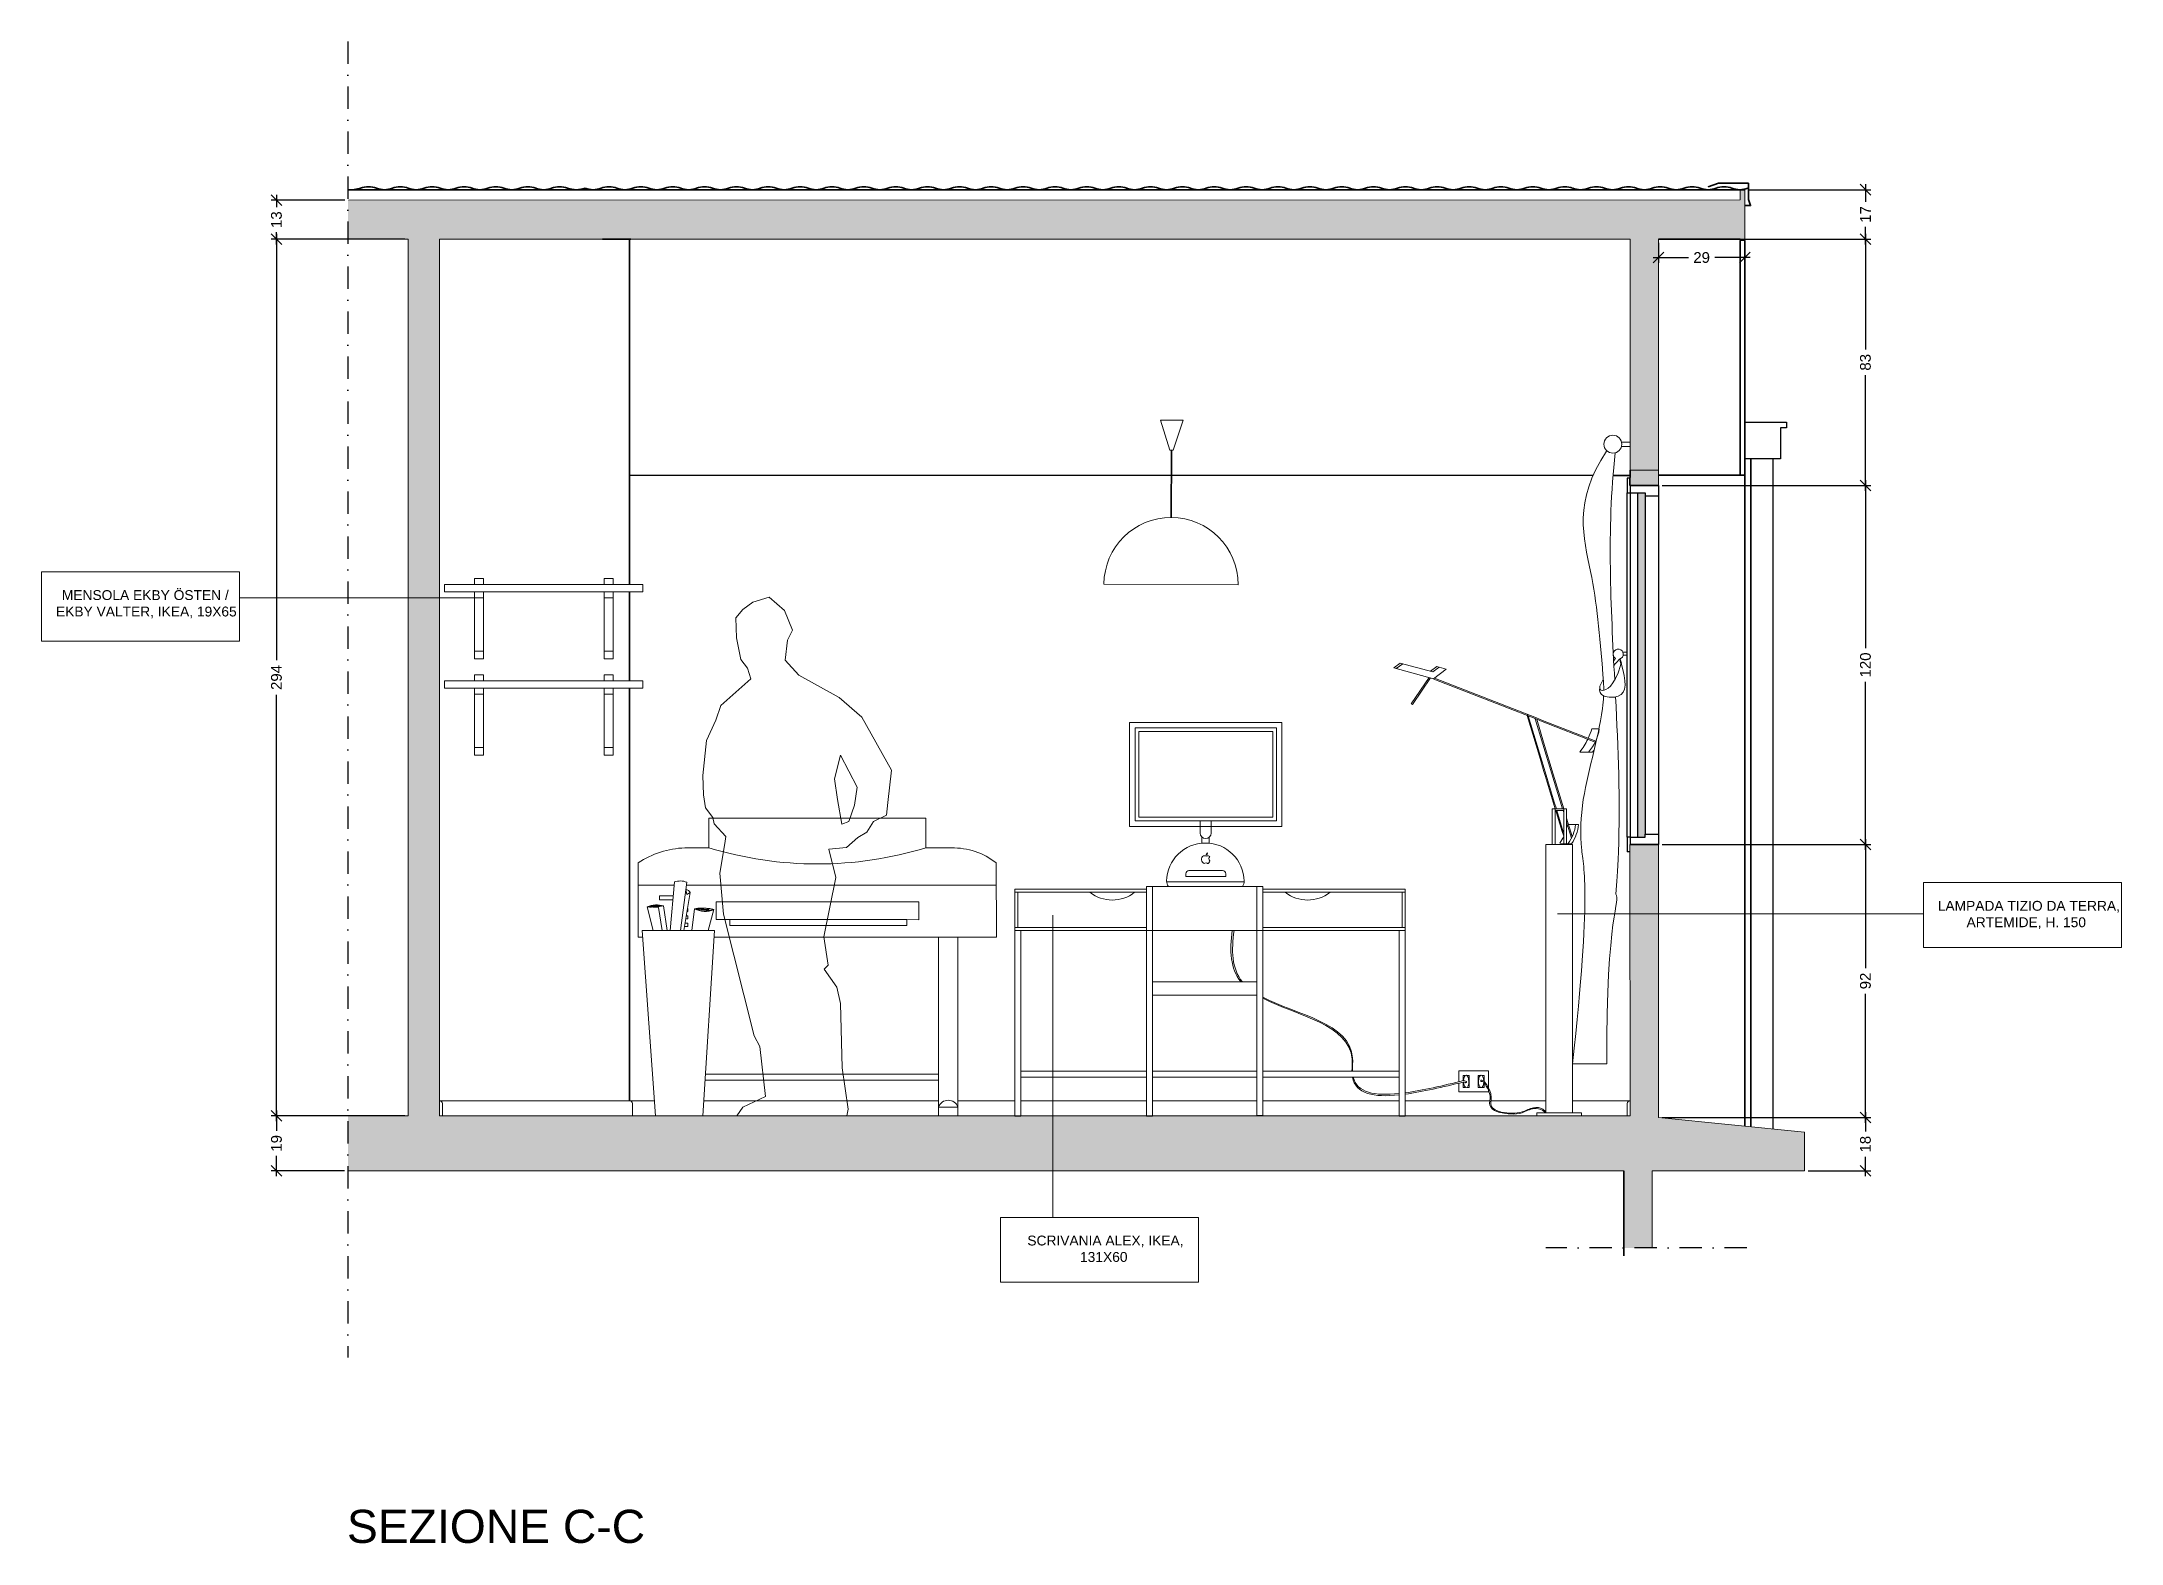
# Model space of a CAD drawing. Header units: inches. Extents: x 510 to 1880, y -819 to 1123.
# Drawn here: x 1182 to 1880, y -819 to -315 of the extents above; entities that cross this region are included whole.
import ezdxf

# ---------------------------------------------------------------- set-up
doc = ezdxf.new("R2010")
doc.units = ezdxf.units.IN
doc.header["$MEASUREMENT"] = 0
doc.linetypes.add('DASHDOT', pattern=[1, 0.5, -0.25, 0, -0.25])
for name, color, linetype, lineweight in [('A-ANNO-DIMS', 3, 'Continuous', 18), ('A-ANNO-SYMB', 3, 'Continuous', 18), ('A-DETL-MBND', 3, 'Continuous', 18), ('A-ELEV-MBE1', 7, 'Continuous', 35), ('A-ELEV-MBE2', 4, 'Continuous', 25), ('A-FURN', 8, 'Continuous', 18), ('A-SECT-MCUT', 7, 'Continuous', 35), ('PERSONE', 7, 'Continuous', 13)]:
    doc.layers.add(name, color=color, linetype=linetype, lineweight=lineweight)
doc.layers.add('MURATURA', color=170, linetype='Continuous')
doc.layers.add('TRATTEGGIO', color=32, linetype='Continuous')
doc.styles.add('ARIAL', font='Arial.ttf')
doc.styles.get("Standard").update_dxf_attribs({"font": 'Arial.ttf'})
doc.dimstyles.new('TICK_36', dxfattribs={"dimtxt": 3.6, "dimasz": 3.6, "dimexe": 1.8, "dimexo": 1.2, "dimgap": 1.8, "dimtad": 0, "dimdec": 0, "dimzin": 0, "dimdsep": 46, "dimtxsty": 'ARIAL', "dimblk": 'OBLIQUE', "dimcen": 1.8, "dimdle": 1.8, "dimclrd": 256, "dimclrt": 256, "dimadec": 0, "dimazin": 0, "dimtfac": 1, "dimtdec": 0, "dimtmove": 1, "dimatfit": 3, "dimldrblk": 'OPEN90', "dimfxl": 1, "dimtfill": 1, "dimtolj": 1, "dimtzin": 0, "dimarcsym": 0})

msp = doc.modelspace()

# ---------------------------------------------------------------- texts
at = {"layer": 'A-ANNO-SYMB', "color": 3, "char_height": 3.3105, "attachment_point": 1}
for s, insert in [('\\pi3.56062;{\\C256;MENSOLA EKBY ÖSTEN / \\P\\pi1.59602;EKBY VALTER, IKEA, 19X65 }', (1185.51, -499.52)), ('\\pi1.57344;{\\C256;LAMPADA TIZIO DA TERRA, \\P\\pi11.23838;ARTEMIDE, H. 150}', (1817.17, -603.82)), ('\\pi5.75104;{\\C256;SCRIVANIA ALEX, IKEA, \\P\\pi23.43245;131X60}', (1507.4, -716.17))]:
    msp.add_mtext_dynamic_manual_height_columns(s, width=62.0849, gutter_width=1, heights=[0], dxfattribs=dict(at, insert=insert))
at = {"layer": 'A-ELEV-MBE1', "insert": (1284.76, -808.2), "char_height": 11.1187, "attachment_point": 1, "style": 'ARIAL'}
msp.add_mtext_dynamic_manual_height_columns('SEZIONE C-C', width=404.3209, gutter_width=9, heights=[0], dxfattribs=at)

# ---------------------------------------------------------------- blocks, each defined once
blk = doc.blocks.new('_Oblique')
at = {"color": 0, "linetype": 'ByBlock', "lineweight": -2}
blk.add_line((-0.5, -0.5), (0.5, 0.5), dxfattribs=at)
blk = doc.blocks.new('*D40')
at = {"layer": 'A-ANNO-DIMS', "color": 0, "lineweight": -2, "transparency": 16777216}
for p, q in [((1304.16, -675.94), (1259.31, -675.94)), ((1283.91, -694.46), (1259.31, -694.46))]:
    blk.add_line(p, q, dxfattribs=at)
at = {"layer": 'A-ANNO-DIMS', "lineweight": -2, "transparency": 16777216}
for p, q in [((1261.11, -674.14), (1261.11, -680.99)), ((1261.11, -696.26), (1261.11, -689.41))]:
    blk.add_line(p, q, dxfattribs=at)
at = {"layer": 'Defpoints', "color": 0, "transparency": 16777216}
for p in [(1261.11, -675.94), (1305.36, -675.94), (1285.11, -694.46)]:
    blk.add_point(p, dxfattribs=at)
at = {"layer": 'A-ANNO-DIMS', "lineweight": -2, "transparency": 16777216, "xscale": 3.6, "yscale": 3.6, "zscale": 3.6}
for p, rotation in [((1261.11, -675.94), 90), ((1261.11, -694.46), 270)]:
    blk.add_blockref('_Oblique', p, dxfattribs=dict(at, rotation=rotation))
at = {"layer": 'A-ANNO-DIMS', "transparency": 16777216, "insert": (1261.11, -685.2), "char_height": 3.6, "attachment_point": 5, "rotation": 90, "style": 'ARIAL', "bg_fill": 3, "box_fill_scale": 1.25, "bg_fill_color": 256, "bg_fill_true_color": 13158600, "bg_fill_transparency": 0}
blk.add_mtext('\\A1;19', dxfattribs=at)
blk = doc.blocks.new('_Open90')
at = {"color": 0, "linetype": 'ByBlock', "lineweight": -2}
for p, q in [((0, 0), (-1, 0)), ((-0.5, 0.5), (0, 0)), ((0, 0), (-0.5, -0.5))]:
    blk.add_line(p, q, dxfattribs=at)
blk = doc.blocks.new('*D41')
at = {"layer": 'A-ANNO-DIMS', "color": 0, "lineweight": -2, "transparency": 16777216}
for p, q in [((1304.16, -381.71), (1259.31, -381.71)), ((1304.16, -675.94), (1259.31, -675.94))]:
    blk.add_line(p, q, dxfattribs=at)
at = {"layer": 'A-ANNO-DIMS', "lineweight": -2, "transparency": 16777216}
for p, q in [((1261.11, -379.91), (1261.11, -523)), ((1261.11, -677.74), (1261.11, -534.65))]:
    blk.add_line(p, q, dxfattribs=at)
at = {"layer": 'Defpoints', "color": 0, "transparency": 16777216}
for p in [(1305.36, -381.71), (1261.11, -675.94), (1305.36, -675.94)]:
    blk.add_point(p, dxfattribs=at)
at = {"layer": 'A-ANNO-DIMS', "lineweight": -2, "transparency": 16777216, "xscale": 3.6, "yscale": 3.6, "zscale": 3.6}
for p, rotation in [((1261.11, -381.71), 90), ((1261.11, -675.94), 270)]:
    blk.add_blockref('_Oblique', p, dxfattribs=dict(at, rotation=rotation))
at = {"layer": 'A-ANNO-DIMS', "transparency": 16777216, "insert": (1261.11, -528.83), "char_height": 3.6, "attachment_point": 5, "rotation": 90, "style": 'ARIAL', "bg_fill": 3, "box_fill_scale": 1.25, "bg_fill_color": 256, "bg_fill_true_color": 13158600, "bg_fill_transparency": 0}
blk.add_mtext('\\A1;294', dxfattribs=at)
blk = doc.blocks.new('*D42')
at = {"layer": 'A-ANNO-DIMS', "color": 0, "lineweight": -2, "transparency": 16777216}
for p, q in [((1284.05, -368.63), (1259.31, -368.63)), ((1304.16, -381.71), (1259.31, -381.71))]:
    blk.add_line(p, q, dxfattribs=at)
at = {"layer": 'A-ANNO-DIMS', "lineweight": -2, "transparency": 16777216}
for p, q in [((1261.11, -366.83), (1261.11, -370.96)), ((1261.11, -383.51), (1261.11, -379.38))]:
    blk.add_line(p, q, dxfattribs=at)
at = {"layer": 'Defpoints', "color": 0, "transparency": 16777216}
for p in [(1285.25, -368.63), (1305.36, -381.71)]:
    blk.add_point(p, dxfattribs=at)
at = {"layer": 'A-ANNO-DIMS', "lineweight": -2, "transparency": 16777216, "xscale": 3.6, "yscale": 3.6, "zscale": 3.6}
for p, rotation in [((1261.11, -368.63), 90), ((1261.11, -381.71), 270)]:
    blk.add_blockref('_Oblique', p, dxfattribs=dict(at, rotation=rotation))
at = {"layer": 'A-ANNO-DIMS', "transparency": 16777216, "insert": (1261.11, -375.17), "char_height": 3.6, "attachment_point": 5, "rotation": 90, "style": 'ARIAL', "bg_fill": 3, "box_fill_scale": 1.25, "bg_fill_color": 256, "bg_fill_true_color": 13158600, "bg_fill_transparency": 0}
blk.add_mtext('\\A1;13', dxfattribs=at)
at = {"layer": 'Defpoints', "color": 0, "transparency": 16777216}
blk.add_point((1261.11, -368.63), dxfattribs=at)
blk = doc.blocks.new('*D43')
at = {"layer": 'A-ANNO-DIMS', "color": 0, "lineweight": -2, "transparency": 16777216}
for p, q in [((1726.22, -676.54), (1796.28, -676.54)), ((1775.26, -694.44), (1796.28, -694.44))]:
    blk.add_line(p, q, dxfattribs=at)
at = {"layer": 'A-ANNO-DIMS', "lineweight": -2, "transparency": 16777216}
for p, q in [((1794.48, -674.74), (1794.48, -681.28)), ((1794.48, -696.24), (1794.48, -689.7))]:
    blk.add_line(p, q, dxfattribs=at)
at = {"layer": 'Defpoints', "color": 0, "transparency": 16777216}
for p in [(1725.02, -676.54), (1794.48, -676.54), (1774.06, -694.44)]:
    blk.add_point(p, dxfattribs=at)
at = {"layer": 'A-ANNO-DIMS', "lineweight": -2, "transparency": 16777216, "xscale": 3.6, "yscale": 3.6, "zscale": 3.6}
for p, rotation in [((1794.48, -676.54), 90), ((1794.48, -694.44), 270)]:
    blk.add_blockref('_Oblique', p, dxfattribs=dict(at, rotation=rotation))
at = {"layer": 'A-ANNO-DIMS', "transparency": 16777216, "insert": (1794.48, -685.49), "char_height": 3.6, "attachment_point": 5, "rotation": 90, "style": 'ARIAL', "bg_fill": 3, "box_fill_scale": 1.25, "bg_fill_color": 256, "bg_fill_true_color": 13158600, "bg_fill_transparency": 0}
blk.add_mtext('\\A1;18', dxfattribs=at)
blk = doc.blocks.new('*D44')
at = {"layer": 'A-ANNO-DIMS', "color": 0, "lineweight": -2, "transparency": 16777216}
for p, q in [((1726.22, -584.88), (1796.28, -584.88)), ((1726.22, -676.54), (1796.28, -676.54))]:
    blk.add_line(p, q, dxfattribs=at)
at = {"layer": 'A-ANNO-DIMS', "lineweight": -2, "transparency": 16777216}
for p, q in [((1794.48, -583.08), (1794.48, -626.38)), ((1794.48, -678.34), (1794.48, -635.04))]:
    blk.add_line(p, q, dxfattribs=at)
at = {"layer": 'Defpoints', "color": 0, "transparency": 16777216}
for p in [(1725.02, -584.88), (1794.48, -584.88), (1725.02, -676.54)]:
    blk.add_point(p, dxfattribs=at)
at = {"layer": 'A-ANNO-DIMS', "lineweight": -2, "transparency": 16777216, "xscale": 3.6, "yscale": 3.6, "zscale": 3.6}
for p, rotation in [((1794.48, -584.88), 90), ((1794.48, -676.54), 270)]:
    blk.add_blockref('_Oblique', p, dxfattribs=dict(at, rotation=rotation))
at = {"layer": 'A-ANNO-DIMS', "transparency": 16777216, "insert": (1794.48, -630.71), "char_height": 3.6, "attachment_point": 5, "rotation": 90, "style": 'ARIAL', "bg_fill": 3, "box_fill_scale": 1.25, "bg_fill_color": 256, "bg_fill_true_color": 13158600, "bg_fill_transparency": 0}
blk.add_mtext('\\A1;92', dxfattribs=at)
blk = doc.blocks.new('*D45')
at = {"layer": 'A-ANNO-DIMS', "color": 0, "lineweight": -2, "transparency": 16777216}
for p, q in [((1726.22, -464.39), (1796.28, -464.39)), ((1726.22, -584.88), (1796.28, -584.88))]:
    blk.add_line(p, q, dxfattribs=at)
at = {"layer": 'A-ANNO-DIMS', "lineweight": -2, "transparency": 16777216}
for p, q in [((1794.48, -462.59), (1794.48, -519.03)), ((1794.48, -586.68), (1794.48, -530.24))]:
    blk.add_line(p, q, dxfattribs=at)
at = {"layer": 'Defpoints', "color": 0, "transparency": 16777216}
for p in [(1725.02, -464.39), (1725.02, -584.88), (1794.48, -584.88)]:
    blk.add_point(p, dxfattribs=at)
at = {"layer": 'A-ANNO-DIMS', "lineweight": -2, "transparency": 16777216, "xscale": 3.6, "yscale": 3.6, "zscale": 3.6}
for p, rotation in [((1794.48, -464.39), 90), ((1794.48, -584.88), 270)]:
    blk.add_blockref('_Oblique', p, dxfattribs=dict(at, rotation=rotation))
at = {"layer": 'A-ANNO-DIMS', "transparency": 16777216, "insert": (1794.48, -524.64), "char_height": 3.6, "attachment_point": 5, "rotation": 90, "style": 'ARIAL', "bg_fill": 3, "box_fill_scale": 1.25, "bg_fill_color": 256, "bg_fill_true_color": 13158600, "bg_fill_transparency": 0}
blk.add_mtext('\\A1;120', dxfattribs=at)
blk = doc.blocks.new('*D46')
at = {"layer": 'A-ANNO-DIMS', "color": 0, "lineweight": -2, "transparency": 16777216}
for p, q in [((1726.22, -381.71), (1796.28, -381.71)), ((1726.22, -464.39), (1796.28, -464.39))]:
    blk.add_line(p, q, dxfattribs=at)
at = {"layer": 'A-ANNO-DIMS', "lineweight": -2, "transparency": 16777216}
for p, q in [((1794.48, -379.91), (1794.48, -418.7)), ((1794.48, -466.19), (1794.48, -427.41))]:
    blk.add_line(p, q, dxfattribs=at)
at = {"layer": 'Defpoints', "color": 0, "transparency": 16777216}
for p in [(1725.02, -381.71), (1794.48, -381.71), (1725.02, -464.39)]:
    blk.add_point(p, dxfattribs=at)
at = {"layer": 'A-ANNO-DIMS', "lineweight": -2, "transparency": 16777216, "xscale": 3.6, "yscale": 3.6, "zscale": 3.6}
for p, rotation in [((1794.48, -381.71), 90), ((1794.48, -464.39), 270)]:
    blk.add_blockref('_Oblique', p, dxfattribs=dict(at, rotation=rotation))
at = {"layer": 'A-ANNO-DIMS', "transparency": 16777216, "insert": (1794.48, -423.05), "char_height": 3.6, "attachment_point": 5, "rotation": 90, "style": 'ARIAL', "bg_fill": 3, "box_fill_scale": 1.25, "bg_fill_color": 256, "bg_fill_true_color": 13158600, "bg_fill_transparency": 0}
blk.add_mtext('\\A1;83', dxfattribs=at)
blk = doc.blocks.new('*D47')
at = {"layer": 'A-ANNO-DIMS', "color": 0, "lineweight": -2, "transparency": 16777216}
for p, q in [((1755.14, -365.1), (1796.28, -365.1)), ((1755.14, -381.71), (1796.28, -381.71))]:
    blk.add_line(p, q, dxfattribs=at)
at = {"layer": 'A-ANNO-DIMS', "lineweight": -2, "transparency": 16777216}
for p, q in [((1794.48, -363.3), (1794.48, -369.2)), ((1794.48, -383.51), (1794.48, -377.61))]:
    blk.add_line(p, q, dxfattribs=at)
at = {"layer": 'Defpoints', "color": 0, "transparency": 16777216}
for p in [(1753.94, -365.1), (1794.48, -365.1), (1753.94, -381.71)]:
    blk.add_point(p, dxfattribs=at)
at = {"layer": 'A-ANNO-DIMS', "lineweight": -2, "transparency": 16777216, "xscale": 3.6, "yscale": 3.6, "zscale": 3.6}
for p, rotation in [((1794.48, -365.1), 90), ((1794.48, -381.71), 270)]:
    blk.add_blockref('_Oblique', p, dxfattribs=dict(at, rotation=rotation))
at = {"layer": 'A-ANNO-DIMS', "transparency": 16777216, "insert": (1794.48, -373.41), "char_height": 3.6, "attachment_point": 5, "rotation": 90, "style": 'ARIAL', "bg_fill": 3, "box_fill_scale": 1.25, "bg_fill_color": 256, "bg_fill_true_color": 13158600, "bg_fill_transparency": 0}
blk.add_mtext('\\A1;17', dxfattribs=at)
blk = doc.blocks.new('*D48')
at = {"layer": 'A-ANNO-DIMS', "color": 0, "lineweight": -2, "transparency": 16777216}
for p, q in [((1725.02, -382.91), (1725.02, -389.69)), ((1753.94, -383.41), (1753.94, -389.69))]:
    blk.add_line(p, q, dxfattribs=at)
at = {"layer": 'A-ANNO-DIMS', "lineweight": -2, "transparency": 16777216}
for p, q in [((1723.22, -387.89), (1735.05, -387.89)), ((1755.74, -387.89), (1743.91, -387.89))]:
    blk.add_line(p, q, dxfattribs=at)
at = {"layer": 'Defpoints', "color": 0, "transparency": 16777216}
for p in [(1725.02, -381.71), (1753.94, -382.21), (1725.02, -387.89)]:
    blk.add_point(p, dxfattribs=at)
at = {"layer": 'A-ANNO-DIMS', "lineweight": -2, "transparency": 16777216, "xscale": 3.6, "yscale": 3.6, "zscale": 3.6, "rotation": 180}
blk.add_blockref('_Oblique', (1725.02, -387.89), dxfattribs=at)
at = {"layer": 'A-ANNO-DIMS', "lineweight": -2, "transparency": 16777216, "xscale": 3.6, "yscale": 3.6, "zscale": 3.6}
blk.add_blockref('_Oblique', (1753.94, -387.89), dxfattribs=at)
at = {"layer": 'A-ANNO-DIMS', "transparency": 16777216, "insert": (1739.48, -387.89), "char_height": 3.6, "attachment_point": 5, "style": 'ARIAL', "bg_fill": 3, "box_fill_scale": 1.25, "bg_fill_color": 256, "bg_fill_true_color": 13158600, "bg_fill_transparency": 0}
blk.add_mtext('\\A1;29', dxfattribs=at)

# ---------------------------------------------------------------- hatches: boundary and pattern name
h = msp.add_hatch()
h.set_pattern_fill('AR-SAND', color=5)
h.set_pattern_definition([(37.5, (877.6604, -1028.5724), (-0.0629934, 1.9268238), [0, -1.52, 0, -1.7, 0, -1.625]), (7.5, (877.6604, -1028.5724), (1.769777, 2.822146), [0, -0.82, 0, -1.37, 0, -0.525]), (327.5, (876.4304, -1028.5724), (3.114142, 0.005659), [0, -0.5, 0, -1.8, 0, -2.35]), (317.5, (876.4304, -1028.5724), (3.0061266, 0.8776756), [0, -0.25, 0, -1.18, 0, -1.35])])
h.paths.add_polyline_path([(1718, -466.89), (1720.52, -466.89), (1720.52, -467.89), (1720.52, -581.38), (1720.52, -582.38), (1718, -582.38)])
at = {"layer": 'A-DETL-MBND'}
h = msp.add_hatch(color=5, dxfattribs=at)
h.dxf.hatch_style = 1
h.paths.add_polyline_path([(1725.02, -459.27), (1715.51, -459.27), (1715.41, -464.39), (1725.02, -464.39)])
at = {"layer": 'MURATURA'}
h = msp.add_hatch(color=5, dxfattribs=at)
h.dxf.hatch_style = 1
h.paths.add_polyline_path([(1753.94, -365.1), (1752.44, -365.1), (1752.44, -368.5), (1285.11, -368.63), (1285.11, -381.71), (1305.36, -381.71), (1305.36, -675.94), (1285.11, -675.94), (1285.11, -694.46), (1713.41, -694.46), (1713.41, -720.32), (1722.92, -720.32), (1722.92, -694.46), (1774.06, -694.44), (1774.06, -681.44), (1725.02, -676.54), (1725.02, -584.88), (1715.41, -584.89), (1715.51, -675.94), (1592.2, -675.94), (1592.2, -675.95), (1590.19, -675.95), (1555.2, -675.95), (1555.2, -675.95), (1553.2, -675.95), (1315.86, -675.94), (1315.86, -381.71), (1380.05, -381.71), (1715.51, -381.71), (1715.51, -459.27), (1725.02, -459.27), (1725.02, -381.71), (1752.44, -381.71), (1752.44, -382.21), (1753.94, -382.21)])

# ---------------------------------------------------------------- linework, layer by layer
at = {"color": 2}
for p, q in [((1715.51, -582.38), (1714.51, -582.38)), ((1714.51, -582.38), (1714.51, -587.38)), ((1715.51, -587.38), (1714.51, -587.38))]:
    msp.add_line(p, q, dxfattribs=at)
for p, q in [((1508.92, -675.94), (1510.92, -675.94)), ((1553.2, -675.95), (1555.2, -675.95)), ((1592.2, -675.95), (1590.19, -675.95)), ((1637.92, -675.94), (1639.92, -675.94))]:
    msp.add_line(p, q)
at = {"color": 252}
for points in [[(1709.97, -523.29), (1710.16, -523), (1710.35, -522.72), (1710.55, -522.42)], [(1710.05, -524.77), (1710.15, -524.65), (1710.25, -524.54), (1711.95, -522.65)], [(1711.95, -522.69), (1711.96, -522.69), (1711.96, -522.68), (1711.96, -522.68)], [(1711.99, -522.64), (1712.12, -523.1), (1712.25, -523.56), (1712.35, -524.02)], [(1712.03, -522.63), (1712.18, -523.09), (1712.33, -523.56), (1712.47, -524.02)]]:
    msp.add_open_spline(points, degree=3, dxfattribs=at)
at = {"layer": 'A-ANNO-SYMB', "color": 3}
msp.add_line((1521.71, -710.04), (1521.71, -608.57), dxfattribs=at)
at = {"layer": 'A-ANNO-SYMB', "color": 6}
for points in [[(1182.27, -516.65), (1248.72, -516.65), (1248.72, -493.39), (1182.27, -493.39)], [(1813.94, -619.47), (1880.39, -619.47), (1880.39, -597.69), (1813.94, -597.69)], [(1504.16, -731.82), (1570.62, -731.82), (1570.62, -710.04), (1504.16, -710.04)]]:
    msp.add_lwpolyline(points, close=True, dxfattribs=at)
at = {"layer": 'A-DETL-MBND', "color": 0}
msp.add_line((1774.06, -682.45), (1774.06, -681.44), dxfattribs=at)
at = {"layer": 'A-DETL-MBND', "color": 1}
for points in [[(1285.25, -368.63), (1752.44, -368.5), (1752.44, -365.1), (1753.94, -365.1), (1753.94, -382.21), (1752.44, -382.21), (1752.44, -381.71), (1725.02, -381.71), (1725.02, -459.27), (1715.51, -459.27), (1715.41, -464.39), (1725.02, -464.39), (1725.02, -459.27), (1715.51, -459.27), (1715.51, -381.71), (1380.05, -381.71), (1315.86, -381.71), (1315.86, -675.94), (1715.51, -675.94), (1715.51, -675.94), (1715.41, -584.89), (1725.02, -584.88), (1725.02, -676.54), (1774.06, -681.44), (1774.06, -694.44), (1722.92, -694.46), (1722.92, -720.32)], [(1285.11, -381.71), (1305.36, -381.71), (1305.36, -675.94), (1285.13, -675.94)], [(1713.41, -720.32), (1713.41, -694.46), (1285.11, -694.46)]]:
    msp.add_lwpolyline(points, dxfattribs=at)
at = {"layer": 'A-DETL-MBND', "color": 0}
msp.add_lwpolyline([(1716.51, -459.27), (1715.51, -459.27)], dxfattribs=at)
at = {"layer": 'A-ELEV-MBE2', "color": 2}
for p, q in [((1715.51, -461.89), (1714.51, -461.89)), ((1714.51, -461.89), (1714.51, -466.89)), ((1714.51, -466.89), (1715.51, -466.89)), ((1714.51, -524.02), (1714.51, -466.89)), ((1715.51, -464.39), (1715.51, -584.88)), ((1725.02, -464.39), (1725.02, -584.88)), ((1714.51, -582.38), (1714.51, -524.02))]:
    msp.add_line(p, q, dxfattribs=at)
at = {"layer": 'A-ELEV-MBE2', "color": 6}
for p, q in [((1715.51, -466.89), (1720.52, -466.89)), ((1718, -466.89), (1718, -582.38)), ((1720.52, -466.89), (1720.52, -467.89)), ((1720.52, -467.89), (1725.02, -467.9)), ((1720.52, -467.89), (1720.52, -581.38)), ((1715.51, -582.38), (1720.52, -582.38)), ((1720.52, -582.38), (1720.52, -581.38)), ((1720.52, -581.38), (1725.02, -581.38))]:
    msp.add_line(p, q, dxfattribs=at)
for points in [[(1753.94, -443.08), (1767.95, -443.08), (1767.95, -445.09), (1765.95, -445.09), (1765.95, -455.47), (1753.94, -455.47)], [(1763.45, -680.38), (1763.45, -455.47)]]:
    msp.add_lwpolyline(points, dxfattribs=at)
at = {"layer": 'A-FURN', "color": 252}
for p, q in [((1565.45, -442.51), (1557.9, -442.49)), ((1557.9, -442.49), (1561.01, -452.49)), ((1561.57, -442.5), (1565.45, -442.51)), ((1562.05, -452.5), (1565.45, -442.51)), ((1561.53, -452.5), (1561.01, -452.49)), ((1561.29, -475.1), (1561.38, -452.5)), ((1561.53, -452.5), (1562.05, -452.5)), ((1562.05, -452.5), (1561.53, -452.5)), ((1561.59, -475.1), (1561.68, -452.5)), ((1327.55, -497.58), (1327.55, -495.58)), ((1330.55, -495.58), (1327.55, -495.58)), ((1330.55, -495.58), (1330.55, -497.58)), ((1371.09, -495.58), (1371.09, -497.58)), ((1371.09, -495.58), (1374.09, -495.58)), ((1374.09, -495.58), (1374.09, -497.58)), ((1317.55, -497.58), (1351.55, -497.58)), ((1317.55, -497.58), (1317.55, -500.08)), ((1317.55, -500.08), (1351.55, -500.08)), ((1327.55, -500.08), (1327.55, -513.08)), ((1327.55, -500.08), (1327.55, -502.08)), ((1327.55, -502.08), (1330.55, -502.08)), ((1330.55, -502.08), (1330.55, -500.08)), ((1330.55, -513.08), (1330.55, -502.08)), ((1351.55, -497.58), (1384.09, -497.58)), ((1351.55, -500.08), (1384.09, -500.08)), ((1371.09, -500.08), (1371.09, -502.08)), ((1371.09, -502.08), (1374.09, -502.08)), ((1371.09, -502.08), (1371.09, -513.08)), ((1374.09, -502.08), (1374.09, -500.08)), ((1374.09, -513.08), (1374.09, -502.08)), ((1384.09, -500.08), (1384.09, -497.58)), ((1538.86, -497.52), (1583.86, -497.68)), ((1327.55, -513.08), (1327.55, -517.08)), ((1330.55, -517.08), (1330.55, -513.08)), ((1371.09, -513.08), (1371.09, -517.08)), ((1374.09, -517.08), (1374.09, -513.08)), ((1327.55, -517.08), (1327.55, -522.53)), ((1327.55, -520.01), (1330.55, -520.01)), ((1327.55, -522.53), (1330.55, -522.53)), ((1330.55, -517.08), (1330.55, -522.53)), ((1371.09, -517.08), (1371.09, -522.53)), ((1371.09, -520.01), (1374.09, -520.01)), ((1371.09, -522.53), (1374.09, -522.53)), ((1374.09, -517.08), (1374.09, -522.53)), ((1713.07, -520.34), (1714.51, -520.34)), ((1714.51, -521.34), (1713.17, -521.34)), ((1317.55, -529.94), (1351.55, -529.94)), ((1317.55, -529.94), (1317.55, -532.44)), ((1327.55, -529.94), (1327.55, -527.94)), ((1330.55, -527.94), (1327.55, -527.94)), ((1330.55, -527.94), (1330.55, -529.94)), ((1351.55, -529.94), (1384.09, -529.94)), ((1371.09, -527.94), (1371.09, -529.94)), ((1371.09, -527.94), (1374.09, -527.94)), ((1374.09, -527.94), (1374.09, -529.94)), ((1384.09, -532.44), (1384.09, -529.94)), ((1636.14, -525.63), (1638.33, -523.99)), ((1649.51, -529.27), (1636.14, -525.63)), ((1636.97, -525.86), (1639.16, -524.21)), ((1649.28, -526.97), (1638.33, -523.99)), ((1641.95, -537.73), (1648.01, -528.87)), ((1648.47, -528.99), (1642.42, -537.89)), ((1648.45, -526.74), (1650.58, -525.14)), ((1649.28, -526.97), (1651.39, -525.38)), ((1649.51, -529.27), (1653.75, -526.09)), ((1684.12, -542.84), (1649.57, -529.35)), ((1684.01, -542.43), (1649.8, -529.07)), ((1653.75, -526.09), (1650.58, -525.14)), ((1317.55, -532.44), (1351.55, -532.44)), ((1327.55, -532.44), (1327.55, -545.44)), ((1327.55, -532.44), (1327.55, -534.44)), ((1327.55, -534.44), (1330.55, -534.44)), ((1330.55, -534.44), (1330.55, -532.44)), ((1330.55, -545.44), (1330.55, -534.44)), ((1351.55, -532.44), (1384.09, -532.44)), ((1371.09, -532.44), (1371.09, -534.44)), ((1371.09, -534.44), (1374.09, -534.44)), ((1371.09, -534.44), (1371.09, -545.44)), ((1374.09, -534.44), (1374.09, -532.44)), ((1374.09, -545.44), (1374.09, -534.44)), ((1642.42, -537.89), (1641.95, -537.73)), ((1685.01, -555.25), (1680.87, -541.57)), ((1683.93, -550.5), (1681.28, -541.73)), ((1686.23, -551.19), (1683.65, -542.66)), ((1686.11, -543.25), (1684.01, -542.43)), ((1686.44, -550.5), (1684.12, -542.84)), ((1686.01, -543.58), (1684.14, -542.85)), ((1703.8, -550.51), (1686.01, -543.58)), ((1703.94, -550.21), (1686.11, -543.25)), ((1327.55, -545.44), (1327.55, -549.44)), ((1327.55, -549.44), (1327.55, -554.88)), ((1330.55, -549.44), (1330.55, -545.44)), ((1330.55, -549.44), (1330.55, -554.88)), ((1371.09, -545.44), (1371.09, -549.44)), ((1371.09, -549.44), (1371.09, -554.88)), ((1374.09, -549.44), (1374.09, -545.44)), ((1374.09, -549.44), (1374.09, -554.88)), ((1686.94, -560.46), (1683.93, -550.5)), ((1689.24, -561.12), (1686.23, -551.19)), ((1689.68, -561.25), (1686.44, -550.5)), ((1705.1, -546.07), (1702.67, -546.07)), ((1327.55, -552.37), (1330.55, -552.37)), ((1327.55, -554.88), (1330.55, -554.88)), ((1371.09, -552.37), (1374.09, -552.37)), ((1371.09, -554.88), (1374.09, -554.88)), ((1686.55, -560.35), (1685.01, -555.25)), ((1698.61, -553.87), (1702.8, -553.86)), ((1686.96, -561.7), (1686.55, -560.35)), ((1690.02, -570.63), (1686.94, -560.46)), ((1690.36, -572.95), (1686.96, -561.7)), ((1692.81, -572.94), (1689.24, -561.12)), ((1693.22, -572.96), (1689.68, -561.25)), ((1690.72, -572.94), (1690.02, -570.63)), ((1406.27, -576.02), (1406.27, -586.02)), ((1479.08, -576.02), (1406.27, -576.02)), ((1479.1, -586.02), (1479.08, -576.02)), ((1689.36, -572.94), (1689.36, -584.94)), ((1693.18, -572.94), (1689.36, -572.94)), ((1690.36, -582.94), (1690.36, -572.95)), ((1690.36, -573.44), (1693.18, -573.44)), ((1691.1, -575.39), (1690.51, -573.44)), ((1693.03, -580.59), (1690.87, -573.44)), ((1692.64, -580.48), (1691.1, -575.39)), ((1693.18, -574.14), (1692.97, -573.44)), ((1693.04, -572.94), (1693.04, -572.94)), ((1694.18, -572.94), (1693.18, -572.94)), ((1693.18, -572.94), (1693.18, -584.94)), ((1694.18, -584.94), (1694.18, -572.94)), ((1694.18, -572.94), (1694.18, -572.94)), ((1696.05, -582.22), (1694.18, -576.03)), ((1695.79, -582.77), (1694.18, -577.45)), ((1694.39, -578.16), (1694.27, -578.16)), ((1698.16, -578.16), (1694.82, -578.16)), ((1406.27, -586.02), (1398.16, -586.02)), ((1479.1, -586.02), (1488.56, -586.02)), ((1687.18, -585.84), (1687.18, -584.94)), ((1687.18, -584.94), (1696.18, -584.94)), ((1687.18, -660.94), (1687.18, -585.84)), ((1690.36, -584.94), (1690.36, -582.94)), ((1695.85, -584.66), (1691.85, -584.47)), ((1693.18, -582.13), (1692.64, -580.48)), ((1693.18, -581.07), (1693.03, -580.59)), ((1696.18, -584.94), (1696.18, -660.94)), ((1382.5, -591.06), (1382.5, -616.02)), ((1502.79, -616.02), (1502.69, -591.06)), ((1382.5, -598.55), (1394.57, -598.55)), ((1393.3, -613.72), (1394.67, -597.45)), ((1398.86, -597.54), (1396.74, -613.72)), ((1398.55, -599.92), (1398.9, -601.66)), ((1398.73, -598.55), (1502.69, -598.55)), ((1508.92, -599.94), (1553.2, -599.94)), ((1508.92, -675.94), (1508.92, -599.94)), ((1508.92, -599.94), (1508.92, -617.94)), ((1508.92, -599.94), (1508.92, -600.94)), ((1592.2, -598.95), (1553.2, -598.95)), ((1553.2, -598.95), (1553.2, -611.58)), ((1555.2, -635.46), (1555.2, -598.95)), ((1590.19, -635.46), (1590.19, -598.95)), ((1592.2, -611.58), (1592.2, -598.95)), ((1592.2, -599.94), (1639.92, -599.94)), ((1639.92, -599.94), (1639.92, -599.94)), ((1639.92, -599.94), (1639.92, -675.94)), ((1387.56, -613.72), (1385.59, -605.85)), ((1385.59, -605.85), (1389.31, -606.04)), ((1389.31, -606.04), (1390.61, -613.72)), ((1391.03, -605.5), (1392.2, -613.72)), ((1397.82, -613.72), (1400, -601.02)), ((1398.9, -601.66), (1400, -601.02)), ((1401.43, -606.45), (1400.54, -613.72)), ((1406.03, -613.72), (1407.95, -606.76)), ((1408.68, -610.09), (1408.68, -604.09)), ((1408.68, -604.09), (1476.76, -604.09)), ((1476.76, -604.09), (1476.76, -610.15)), ((1508.92, -600.94), (1553.2, -600.94)), ((1509.91, -600.94), (1509.91, -612.71)), ((1509.91, -600.94), (1553.2, -600.94)), ((1534.16, -600.94), (1549.16, -600.94)), ((1592.2, -600.94), (1639.92, -600.94)), ((1639.92, -600.94), (1638.92, -600.94)), ((1638.92, -600.94), (1638.92, -612.71)), ((1638.92, -612.71), (1638.92, -600.94)), ((1388.28, -676.02), (1383.91, -613.72)), ((1383.91, -613.72), (1408.16, -613.72)), ((1408.16, -613.72), (1404.25, -676.02)), ((1413.33, -610.09), (1408.68, -610.09)), ((1472.73, -610.09), (1413.33, -610.09)), ((1413.33, -610.09), (1413.33, -612.09)), ((1413.33, -612.09), (1472.73, -612.09)), ((1413.33, -612.09), (1413.33, -612.09)), ((1472.73, -612.09), (1472.73, -610.09)), ((1476.76, -610.15), (1472.73, -610.09)), ((1508.92, -613.71), (1508.92, -612.71)), ((1508.92, -612.71), (1553.2, -612.71)), ((1508.92, -613.71), (1639.92, -613.71)), ((1508.92, -613.71), (1510.92, -613.71)), ((1510.92, -613.71), (1510.92, -675.94)), ((1553.2, -611.58), (1553.2, -630.95)), ((1555.2, -630.95), (1555.2, -611.58)), ((1590.19, -630.95), (1590.19, -611.58)), ((1592.2, -611.58), (1592.2, -630.95)), ((1592.2, -612.71), (1639.92, -612.71)), ((1639.92, -613.71), (1637.92, -613.71)), ((1637.92, -613.71), (1637.92, -675.94)), ((1382.5, -616.02), (1384.07, -616.02)), ((1408.01, -616.02), (1502.79, -616.02)), ((1483.35, -676.02), (1483.35, -616.02)), ((1489.86, -616.02), (1489.86, -676.02)), ((1553.2, -635.46), (1553.2, -630.95)), ((1555.2, -630.95), (1590.19, -630.95)), ((1592.2, -630.95), (1592.2, -635.46)), ((1553.2, -635.46), (1553.2, -675.95)), ((1590.19, -635.46), (1555.2, -635.46)), ((1555.2, -675.95), (1555.2, -635.46)), ((1590.19, -675.95), (1590.19, -635.46)), ((1592.2, -635.46), (1592.2, -675.95)), ((1483.35, -662.02), (1405.18, -662.02)), ((1510.92, -675.94), (1510.92, -660.94)), ((1510.92, -660.94), (1553.2, -660.94)), ((1553.2, -662.94), (1510.92, -662.94)), ((1555.2, -660.94), (1590.19, -660.94)), ((1590.19, -662.94), (1555.2, -662.94)), ((1592.2, -660.94), (1637.92, -660.94)), ((1637.92, -662.94), (1592.2, -662.94)), ((1659.46, -662.41), (1659.46, -664.18)), ((1660.16, -662.41), (1659.46, -662.41)), ((1661.46, -662.41), (1660.68, -662.41)), ((1661.46, -666.41), (1661.46, -662.41)), ((1664.46, -662.41), (1664.46, -666.41)), ((1665.24, -662.41), (1664.46, -662.41)), ((1666.46, -662.41), (1665.75, -662.41)), ((1666.46, -664.37), (1666.46, -662.41)), ((1687.18, -674.94), (1687.18, -660.94)), ((1696.17, -658.55), (1707.68, -658.55)), ((1696.18, -660.94), (1696.18, -674.94)), ((1405.05, -664.02), (1483.35, -664.02)), ((1659.46, -664.65), (1659.46, -666.41)), ((1659.46, -666.41), (1660.24, -666.41)), ((1660.76, -666.41), (1661.46, -666.41)), ((1664.46, -666.41), (1665.16, -666.41)), ((1665.68, -666.41), (1666.46, -666.41)), ((1666.46, -666.41), (1666.46, -664.89)), ((1315.86, -670.94), (1379.66, -670.94)), ((1316.86, -675.94), (1316.86, -671.78)), ((1379.66, -670.94), (1387.92, -670.94)), ((1380.66, -675.94), (1380.66, -671.78)), ((1388.28, -676.02), (1404.25, -676.02)), ((1395.5, -676.02), (1402, -676.02)), ((1404.59, -670.94), (1483.35, -670.94)), ((1483.35, -673.02), (1489.86, -673.02)), ((1489.86, -676.02), (1483.35, -676.02)), ((1489.86, -670.94), (1508.92, -670.94)), ((1510.92, -670.94), (1553.2, -670.94)), ((1555.2, -670.94), (1590.19, -670.94)), ((1592.2, -670.94), (1637.92, -670.94)), ((1639.92, -670.94), (1668.37, -670.94)), ((1668.78, -670.94), (1687.18, -670.94)), ((1687.18, -674.94), (1684.18, -674.94)), ((1684.18, -674.94), (1684.18, -675.94)), ((1684.18, -675.94), (1696.18, -675.94)), ((1696.18, -674.94), (1687.18, -674.94)), ((1696.18, -670.94), (1715.51, -670.94)), ((1699.18, -674.94), (1696.18, -674.94)), ((1696.18, -675.94), (1699.18, -675.94)), ((1699.18, -675.94), (1699.18, -674.94)), ((1714.51, -675.94), (1714.51, -671.78))]:
    msp.add_line(p, q, dxfattribs=at)
at = {"layer": 'A-FURN', "color": 3}
for p, q in [((1571.15, -581.07), (1571.15, -576.99)), ((1574.84, -581.07), (1574.84, -576.99)), ((1571.77, -584.43), (1571.77, -582.44)), ((1574.23, -584.45), (1574.23, -582.44)), ((1559.88, -597.41), (1585.93, -597.41)), ((1566.33, -595.67), (1566.33, -594.7)), ((1579.77, -595.67), (1566.33, -595.67)), ((1567.4, -593.63), (1578.69, -593.63)), ((1579.77, -594.7), (1579.77, -595.67))]:
    msp.add_line(p, q, dxfattribs=at)
at = {"layer": 'A-FURN'}
msp.add_line((1637.92, -660.94), (1637.92, -662.94), dxfattribs=at)
at = {"layer": 'A-FURN', "color": 6}
for points in [[(1715.51, -451.32), (1712.59, -451.32)], [(1712.62, -449.86), (1715.51, -449.86)]]:
    msp.add_lwpolyline(points, dxfattribs=at)
at = {"layer": 'A-FURN', "color": 3}
msp.add_lwpolyline([(1573, -578.83), (1598.57, -578.83), (1598.57, -543.94), (1547.47, -543.94), (1547.47, -578.83), (1573, -578.83)], dxfattribs=at)
for points in [[(1549.31, -576.99), (1596.73, -576.99), (1596.73, -545.78), (1549.31, -545.78)], [(1550.54, -575.76), (1595.5, -575.76), (1595.5, -547.01), (1550.54, -547.01)]]:
    msp.add_lwpolyline(points, close=True, dxfattribs=at)
at = {"layer": 'A-FURN', "color": 252}
for points in [[(1394.28, -602.08), (1389.66, -602.08), (1389.66, -603.51), (1394.16, -603.51)], [(1398.9, -607.42), (1399.14, -607.42), (1399.14, -606.38), (1399.08, -606.38)], [(1398.05, -612.37), (1399.14, -612.37), (1399.14, -611.33), (1398.23, -611.33)], [(1398.47, -609.89), (1399.14, -609.89), (1399.14, -608.85), (1398.65, -608.85)], [(1657.96, -667.91), (1667.96, -667.91), (1667.96, -660.91), (1657.96, -660.91), (1657.96, -663.79)], [(1657.96, -663.79), (1657.96, -664.54)], [(1657.96, -665.01), (1657.96, -667.91)]]:
    msp.add_lwpolyline(points, dxfattribs=at)
at = {"layer": 'A-FURN', "color": 6}
msp.add_circle((1709.69, -450.54), 3, dxfattribs=at)
at = {"layer": 'A-FURN', "color": 252}
msp.add_circle((1681.1, -541.47), 0.0543, dxfattribs=at)
for centre, radius, start, end in [((1561.36, -497.6), 22.5, 359.78822, 179.78822), ((1711.49, -521), 1.71, 285.51604, 236.35518), ((1676.69, -537.5), 27.36, 323.24703, 333.92733), ((1676.69, -537.5), 27.36, 334.62105, 341.746), ((1691.21, -544.4), 14, 317.41935, 353.14911), ((1692.14, -544.79), 14, 319.60687, 323.98891), ((1680.38, -576.47), 14, 350.3944, 353.06796), ((1683.29, -576.47), 14, 324.46221, 353.06796), ((1684.22, -576.87), 14, 326.17823, 354.7139), ((1399.45, -616.91), 30.92, 92.38537, 123.2545), ((1442.69, -466.09), 125.33, 253.10897, 286.89103), ((1488.11, -609.64), 23.62, 51.86766, 91.08172), ((1680.38, -576.47), 14, 325.09352, 336.13902), ((1396.62, -603.68), 6.54, 70.01091, 107.41541), ((1398.15, -601.95), 2.06, 26.76093, 79.08579), ((1388.77, -612.87), 7.71, 72.93999, 114.36155), ((1386.84, -582.65), 23.23, 266.90818, 280.39337), ((1403.95, -622.23), 15.97, 75.48925, 99.06035), ((1405.02, -599.77), 7.59, 241.81469, 292.7349), ((1541.66, -591.37), 12.16, 231.91392, 308.08608), ((1607.24, -591.37), 12.16, 231.91392, 308.08608), ((1659.7, -665.51), 0.893, 50.66073, 105.7636), ((1659.56, -665.85), 1.7, 58.19554, 90), ((1660.38, -664.62), 0.229, 241.07808, 69.3492), ((1665.63, -664.24), 0.24, 80.87949, 224.1851), ((1665.63, -665.36), 0.962, 42.48624, 100.34661), ((1665.43, -665.89), 1.9, 60.6549, 82.62816), ((1315.86, -671.96), 1.01, 9.75953, 90), ((1379.66, -671.96), 1.01, 9.75953, 90), ((1486.6, -674.19), 3.46, 19.84881, 160.15119), ((1715.51, -671.96), 1.01, 90, 170.24047)]:
    msp.add_arc(centre, radius, start, end, dxfattribs=at)
at = {"layer": 'A-FURN', "color": 3}
for centre, radius, start, end in [((1572.91, -597.41), 13.02, 0.83425, 179.16575), ((1573, -581.07), 1.84, 180, 0), ((1572.55, -589.64), 0.954, 80.25736, 184.20367), ((1573.41, -589.71), 1.82, 178.69348, 231.9072), ((1572.53, -590.92), 0.325, 221.77223, 309.76956), ((1573.13, -587.84), 0.954, 243.96723, 295.50738), ((1573.14, -592.04), 0.954, 66.1326, 114.92692), ((1574.01, -588.58), 0.954, 110.74215, 174.28047), ((1572.72, -587.59), 0.954, 290.74215, 354.28047), ((1573.75, -590.92), 0.325, 228.26014, 339.80288), ((1573.72, -589.64), 0.954, 48.01632, 101.01081), ((1575, -589.64), 0.954, 131.98368, 228.01632), ((1572.52, -589.93), 1.89, 324.28857, 347.19007), ((1562.57, -597.26), 2.69, 179.16575, 219.15107), ((1567.4, -594.7), 1.07, 90, 180), ((1578.69, -594.7), 1.07, 0, 90), ((1583.24, -597.26), 2.69, 320.84893, 0.83425)]:
    msp.add_arc(centre, radius, start, end, dxfattribs=at)
at = {"layer": 'A-FURN', "color": 252}
for centre, major_axis in [((1660.46, -664.41), (0.05, -2.09)), ((1665.46, -664.41), (0.05, 2.09))]:
    msp.add_ellipse(centre, major_axis=major_axis, ratio=0.429278, start_param=4.806767, end_param=10.862666, dxfattribs=at)
for points, knots in [([(1707.55, -452.83), (1696.22, -470.1), (1703.2, -492.21), (1705.4, -515.42), (1706.63, -531.43), (1706.63, -533.16)], [0, 0, 0, 0, 48.4234, 92.114076, 97.24191, 97.24191, 97.24191, 97.24191]), ([(1712.47, -524.02), (1714.21, -530.14), (1714.76, -535.66), (1705.71, -535.58), (1705, -533.45), (1705.26, -532.25)], [3.552311, 3.552311, 3.552311, 3.552311, 14.097571, 18.856827, 24.01992, 24.01992, 24.01992, 24.01992]), ([(1712.35, -524.02), (1712.47, -524.02), (1710.28, -531.91), (1706.08, -533.84), (1705.26, -532.85), (1705.26, -532.25)], [9.035341, 9.035341, 9.035341, 9.035341, 9.37694, 15.375153, 18.494126, 18.494126, 18.494126, 18.494126]), ([(1706.57, -535.03), (1706.49, -536.42), (1705.14, -549.28), (1700.94, -561), (1699.46, -571.84)], [99.081351, 99.081351, 99.081351, 99.081351, 103.152597, 136.432443, 136.432443, 136.432443, 136.432443]), ([(1585.31, -630.95), (1585.29, -630.93), (1581.78, -626.56), (1581.57, -620.44), (1582.57, -613.71)], [87.153658, 87.153658, 87.153658, 87.153658, 87.262375, 105.854373, 105.854373, 105.854373, 105.854373]), ([(1622.31, -660.94), (1622.27, -659.56), (1623.68, -645.01), (1603.63, -642.13), (1592.2, -636.15)], [37.817072, 37.817072, 37.817072, 37.817072, 42.146542, 78.296213, 78.296213, 78.296213, 78.296213]), ([(1622.11, -660.94), (1622.11, -659.67), (1623.27, -645.42), (1603.72, -642.43), (1592.2, -636.52)], [38.448251, 38.448251, 38.448251, 38.448251, 42.349298, 78.440019, 78.440019, 78.440019, 78.440019]), ([(1666.34, -664.71), (1667.49, -666.49), (1669.23, -669.21), (1667.67, -672.84), (1670.5, -674.56), (1671.58, -674.82)], [0, 0, 0, 0, 5.872741, 8.9254, 10.915079, 10.915079, 10.915079, 10.915079]), ([(1671.58, -674.82), (1674.2, -675.27), (1678.28, -675.97), (1682.66, -673.08), (1685.73, -673.7), (1686.75, -674.66), (1687.03, -674.94)], [0, 0, 0, 0, 7.637543, 11.85499, 14.883606, 16.058269, 16.058269, 16.058269, 16.058269]), ([(1672.25, -674.72), (1674.67, -675.04), (1678.49, -675.54), (1682.62, -672.89), (1685.79, -673.26), (1686.86, -674.33), (1687.18, -674.67)], [0, 0, 0, 0, 7.019163, 11.077729, 14.189024, 15.566171, 15.566171, 15.566171, 15.566171])]:
    msp.add_open_spline(points, degree=3, knots=knots, dxfattribs=at)
for points in [[(1710.45, -453.44), (1707.62, -479.44), (1709.05, -505.43), (1710.3, -529.69)], [(1705.26, -532.25), (1705.31, -531.61), (1705.72, -530.67), (1706.41, -529.55)], [(1710.59, -535.34), (1711.48, -552.69), (1712.23, -570.04), (1711.56, -587.38)], [(1699.46, -571.84), (1698.79, -578.34), (1698.74, -581.72), (1699.15, -586.04)], [(1699.15, -586.04), (1699.96, -593.22), (1702.42, -600.79), (1696.17, -658.55)], [(1711.56, -587.38), (1711.24, -594.1), (1710.99, -597.82), (1710.66, -601.54)], [(1710.66, -601.54), (1712.45, -604.1), (1707.36, -607.58), (1707.68, -658.55)], [(1584.78, -630.95), (1581.3, -626.55), (1580.97, -620.47), (1581.92, -613.71)], [(1637.92, -668.94), (1629.51, -669.83), (1623.32, -668.71), (1622.27, -662.94)], [(1637.92, -668.48), (1629.82, -669.33), (1623.81, -668.29), (1622.55, -662.94)], [(1659.56, -664.15), (1652.7, -665.8), (1645.85, -667.44), (1639.92, -668.24)], [(1659.46, -664.65), (1652.64, -666.28), (1645.82, -667.9), (1639.92, -668.7)]]:
    msp.add_open_spline(points, degree=3, dxfattribs=at)
for points in [[(1385.59, -605.85), (1387.69, -605.24), (1390.43, -605.48), (1387.38, -605.73), (1385.68, -605.85), (1387.9, -605.33), (1389.72, -605.45), (1386.52, -605.66), (1388.14, -605.47)], [(1401.43, -606.45), (1403.93, -606.26), (1407.95, -606.76), (1405.3, -607), (1401.43, -606.45), (1403.59, -606.58), (1406.28, -606.71), (1404.48, -606.77)], [(1666.36, -664.23), (1668.58, -668.05), (1668.84, -669.85), (1668.74, -671.58), (1668.79, -672.38), (1670.18, -673.92), (1672.25, -674.72)]]:
    msp.add_spline(points, degree=3, dxfattribs=at)
at = {"layer": 'A-SECT-MCUT'}
for p, q in [((1370.55, -381.71), (1380.05, -381.71)), ((1725.02, -381.71), (1752.44, -381.71)), ((1715.41, -464.39), (1715.51, -459.27)), ((1725.02, -464.39), (1715.41, -464.39)), ((1725.02, -584.88), (1715.41, -584.89)), ((1713.41, -722.98), (1713.41, -694.46))]:
    msp.add_line(p, q, dxfattribs=at)
at = {"layer": 'A-SECT-MCUT', "color": 252}
for p, q in [((1379.66, -381.71), (1379.66, -497.58)), ((1379.66, -460.95), (1703.03, -461.09)), ((1379.66, -500.08), (1379.66, -529.94)), ((1379.66, -532.44), (1379.66, -670.94))]:
    msp.add_line(p, q, dxfattribs=at)
at = {"layer": 'A-SECT-MCUT', "color": 6}
for p, q in [((1709.73, -461.09), (1715.41, -461.09)), ((1753.94, -460.95), (1725.02, -460.95))]:
    msp.add_line(p, q, dxfattribs=at)
at = {"layer": 'A-SECT-MCUT', "color": 2}
msp.add_line((1753.94, -460.95), (1753.94, -679.43), dxfattribs=at)
for points in [[(1741.72, -364.15), (1741.72, -364.15), (1745.19, -362.92), (1755.19, -362.92), (1755.19, -368.42), (1755.94, -370.42), (1754.19, -370.42)], [(1285.11, -365.1), (1753.94, -365.1)], [(1752.44, -382.21), (1752.44, -460.95)], [(1753.94, -382.21), (1753.94, -460.95)], [(1755.95, -455.47), (1755.95, -679.63)]]:
    msp.add_lwpolyline(points, dxfattribs=at)
for centre, radius, start, end in [((1285.88, -353.73), 11.4, 266.14632, 287.56495), ((1291.99, -371.41), 7.32, 68.58135, 111.41865), ((1297.34, -357.78), 7.32, 248.58135, 291.41865), ((1302.68, -371.41), 7.32, 68.58135, 111.41865), ((1308.03, -357.78), 7.32, 248.58135, 291.41865), ((1313.38, -371.41), 7.32, 68.58135, 111.41865), ((1318.72, -357.78), 7.32, 248.58135, 291.41865), ((1324.07, -371.41), 7.32, 68.58135, 111.41865), ((1329.41, -357.78), 7.32, 248.58135, 291.41865), ((1334.76, -371.41), 7.32, 68.58135, 111.41865), ((1340.11, -357.78), 7.32, 248.58135, 291.41865), ((1345.45, -371.41), 7.32, 68.58135, 111.41865), ((1350.8, -357.78), 7.32, 248.58135, 291.41865), ((1356.15, -371.41), 7.32, 68.58135, 111.41865), ((1361.76, -356.35), 8.75, 250.34993, 289.65007), ((1367.38, -357.78), 7.32, 248.58135, 291.41865), ((1372.73, -371.41), 7.32, 68.58135, 111.41865), ((1378.07, -357.78), 7.32, 248.58135, 291.41865), ((1383.42, -371.41), 7.32, 68.58135, 111.41865), ((1388.77, -357.78), 7.32, 248.58135, 291.41865), ((1394.11, -371.41), 7.32, 68.58135, 111.41865), ((1399.46, -357.78), 7.32, 248.58135, 291.41865), ((1404.81, -371.41), 7.32, 68.58135, 111.41865), ((1410.15, -357.78), 7.32, 248.58135, 291.41865), ((1415.5, -371.41), 7.32, 68.58135, 111.41865), ((1420.85, -357.78), 7.32, 248.58135, 291.41865), ((1426.19, -371.41), 7.32, 68.58135, 111.41865), ((1431.54, -357.78), 7.32, 248.58135, 291.41865), ((1436.89, -371.41), 7.32, 68.58135, 111.41865), ((1442.23, -357.78), 7.32, 248.58135, 291.41865), ((1447.58, -371.41), 7.32, 68.58135, 111.41865), ((1452.93, -357.78), 7.32, 248.58135, 291.41865), ((1458.27, -371.41), 7.32, 68.58135, 111.41865), ((1463.62, -357.78), 7.32, 248.58135, 291.41865), ((1468.97, -371.41), 7.32, 68.58135, 111.41865), ((1474.31, -357.78), 7.32, 248.58135, 291.41865), ((1479.66, -371.41), 7.32, 68.58135, 111.41865), ((1485.01, -357.78), 7.32, 248.58135, 291.41865), ((1490.35, -371.41), 7.32, 68.58135, 111.41865), ((1495.7, -357.78), 7.32, 248.58135, 291.41865), ((1501.04, -371.41), 7.32, 68.58135, 111.41865), ((1506.39, -357.78), 7.32, 248.58135, 291.41865), ((1511.74, -371.41), 7.32, 68.58135, 111.41865), ((1517.08, -357.78), 7.32, 248.58135, 291.41865), ((1522.43, -371.41), 7.32, 68.58135, 111.41865), ((1527.78, -357.78), 7.32, 248.58135, 291.41865), ((1533.12, -371.41), 7.32, 68.58135, 111.41865), ((1538.47, -357.78), 7.32, 248.58135, 291.41865), ((1543.82, -371.41), 7.32, 68.58135, 111.41865), ((1549.16, -357.78), 7.32, 248.58135, 291.41865), ((1554.51, -371.41), 7.32, 68.58135, 111.41865), ((1559.86, -357.78), 7.32, 248.58135, 291.41865), ((1565.2, -371.41), 7.32, 68.58135, 111.41865), ((1570.55, -357.78), 7.32, 248.58135, 291.41865), ((1575.9, -371.41), 7.32, 68.58135, 111.41865), ((1581.24, -357.78), 7.32, 248.58135, 291.41865), ((1586.59, -371.41), 7.32, 68.58135, 111.41865), ((1591.94, -357.78), 7.32, 248.58135, 291.41865), ((1597.28, -371.41), 7.32, 68.58135, 111.41865), ((1602.63, -357.78), 7.32, 248.58135, 291.41865), ((1607.98, -371.41), 7.32, 68.58135, 111.41865), ((1613.32, -357.78), 7.32, 248.58135, 291.41865), ((1618.67, -371.41), 7.32, 68.58135, 111.41865), ((1624.02, -357.78), 7.32, 248.58135, 291.41865), ((1629.36, -371.41), 7.32, 68.58135, 111.41865), ((1634.71, -357.78), 7.32, 248.58135, 291.41865), ((1640.06, -371.41), 7.32, 68.58135, 111.41865), ((1645.4, -357.78), 7.32, 248.58135, 291.41865), ((1650.75, -371.41), 7.32, 68.58135, 111.41865), ((1656.1, -357.78), 7.32, 248.58135, 291.41865), ((1661.44, -371.41), 7.32, 68.58135, 111.41865), ((1666.79, -357.78), 7.32, 248.58135, 291.41865), ((1672.13, -371.41), 7.32, 68.58135, 111.41865), ((1677.48, -357.78), 7.32, 248.58135, 291.41865), ((1682.83, -371.41), 7.32, 68.58135, 111.41865), ((1688.17, -357.78), 7.32, 248.58135, 291.41865), ((1693.52, -371.41), 7.32, 68.58135, 111.41865), ((1698.87, -357.78), 7.32, 248.58135, 291.41865), ((1704.21, -371.41), 7.32, 68.58135, 111.41865), ((1709.56, -357.78), 7.32, 248.58135, 291.41865), ((1714.91, -371.41), 7.32, 68.58135, 111.41865), ((1720.25, -357.78), 7.32, 248.58135, 291.41865), ((1725.6, -371.41), 7.32, 68.58135, 111.41865), ((1730.95, -357.78), 7.32, 248.58135, 291.41865), ((1736.29, -371.41), 7.32, 68.58135, 111.41865), ((1741.64, -357.78), 7.32, 248.58135, 291.41865), ((1746.99, -371.41), 7.32, 68.58135, 111.41865), ((1752.33, -357.78), 7.32, 248.58135, 291.41865)]:
    msp.add_arc(centre, radius, start, end, dxfattribs=at)
at = {"layer": 'PERSONE', "color": 6}
for p, q in [((1421.03, -503.59), (1426.51, -501.83)), ((1426.51, -501.83), (1431.68, -506.31)), ((1415.35, -508.79), (1417.69, -505.97)), ((1415.49, -515.48), (1415.35, -508.79)), ((1417.69, -505.97), (1421.03, -503.59)), ((1431.68, -506.31), (1434.37, -512.99)), ((1416.93, -522.85), (1415.49, -515.48)), ((1432.64, -516.3), (1431.89, -522.99)), ((1434.37, -512.99), (1432.64, -516.3)), ((1419.21, -525.67), (1416.93, -522.85)), ((1431.89, -522.99), (1436.43, -528.08)), ((1410.25, -538.21), (1420.38, -529.32)), ((1420.38, -529.32), (1419.21, -525.67)), ((1436.43, -528.08), (1450.01, -535.52)), ((1450.01, -535.52), (1457.59, -542.14)), ((1405.5, -549.99), (1408.6, -543.17)), ((1408.6, -543.17), (1410.25, -538.21)), ((1457.59, -542.14), (1467.51, -559.92)), ((1404.26, -561.71), (1405.5, -549.99)), ((1448.42, -562.81), (1450.42, -554.89)), ((1450.42, -554.89), (1456.07, -565.63)), ((1404.46, -568.18), (1404.26, -561.71)), ((1449.39, -569.84), (1448.42, -562.81)), ((1467.51, -559.92), (1466.34, -570.8)), ((1405.15, -572.64), (1404.46, -568.18)), ((1450.9, -578.11), (1449.39, -569.84)), ((1455.17, -571.7), (1453.18, -577.14)), ((1456.07, -565.63), (1455.17, -571.7)), ((1466.34, -570.8), (1465.92, -575.07)), ((1407.62, -575.83), (1405.15, -572.64)), ((1407.98, -577.95), (1407.62, -575.83)), ((1411.97, -582.2), (1407.98, -577.95)), ((1453.18, -577.14), (1450.9, -578.11)), ((1461.55, -577.17), (1459.31, -580.79)), ((1465.92, -575.07), (1461.55, -577.17)), ((1409.97, -594.57), (1411.56, -584.58)), ((1411.56, -584.58), (1411.97, -582.2)), ((1452.49, -585.89), (1446.56, -586.44)), ((1456.21, -582.58), (1452.49, -585.89)), ((1459.31, -580.79), (1456.21, -582.58)), ((1446.56, -586.44), (1448.9, -595.95)), ((1411.15, -608.28), (1409.97, -594.57)), ((1448.9, -595.95), (1444.79, -615.83)), ((1421.41, -649.07), (1411.15, -608.28)), ((1444.79, -615.83), (1446.29, -625.37)), ((1446.29, -625.37), (1444.98, -626.75)), ((1444.98, -626.75), (1449.18, -632.74)), ((1449.18, -632.74), (1450.42, -638.25)), ((1450.42, -638.25), (1451.04, -659.89)), ((1423.41, -652.72), (1421.41, -649.07)), ((1425.27, -669.53), (1423.41, -652.72)), ((1451.04, -659.89), (1452.97, -673.74)), ((1417.69, -673.05), (1425.27, -669.53)), ((1415.69, -675.94), (1417.69, -673.05)), ((1452.97, -673.74), (1452.59, -675.94))]:
    msp.add_line(p, q, dxfattribs=at)
at = {"layer": 'TRATTEGGIO', "color": 4, "linetype": 'DASHDOT', "ltscale": 15}
for p, q in [((1285.11, -315.4), (1285.11, -757.03)), ((1754.64, -720.32), (1687.21, -720.32))]:
    msp.add_line(p, q, dxfattribs=at)

msp.set_redraw_order([(e.dxf.handle, doc.entitydb.next_handle()) for e in msp.query("TEXT MTEXT ATTDEF DIMENSION ARC_DIMENSION")])  # texts and dimensions are drawn at this point

# ---------------------------------------------------------------- next in the draw order: dimensions: what is measured, and where the dimension line sits
at = {"layer": 'A-ANNO-DIMS'}
for base, p1, p2, picture, middle in [((1261.11, -675.94), (1285.11, -694.46), (1305.36, -675.94), '*D40', (1261.11, -685.2)), ((1794.48, -676.54), (1774.06, -694.44), (1725.02, -676.54), '*D43', (1794.48, -685.49))]:
    dim = msp.add_linear_dim(base=base, p1=p1, p2=p2, angle=90, dimstyle='TICK_36', dxfattribs=at)
    dim.commit()
    dim.dimension.update_dxf_attribs({"geometry": picture, "text_midpoint": middle})

# ---------------------------------------------------------------- next in the draw order: dimensions: what is measured, and where the dimension line sits
for base, p1, p2, picture, middle in [((1261.11, -675.94), (1305.36, -381.71), (1305.36, -675.94), '*D41', (1261.11, -528.83)), ((1794.48, -584.88), (1725.02, -676.54), (1725.02, -584.88), '*D44', (1794.48, -630.71))]:
    dim = msp.add_linear_dim(base=base, p1=p1, p2=p2, angle=90, dimstyle='TICK_36', dxfattribs=at)
    dim.commit()
    dim.dimension.update_dxf_attribs({"geometry": picture, "text_midpoint": middle})

# ---------------------------------------------------------------- next in the draw order: linework, layer by layer
at = {"layer": 'A-ANNO-SYMB', "color": 3}
for p, q in [((1327.55, -502.08), (1248.72, -502.08)), ((1813.94, -608.16), (1691.06, -608.16))]:
    msp.add_line(p, q, dxfattribs=at)

# ---------------------------------------------------------------- next in the draw order: dimensions: what is measured, and where the dimension line sits
at = {"layer": 'A-ANNO-DIMS'}
for base, p1, p2, picture, middle in [((1261.11, -368.63), (1305.36, -381.71), (1285.25, -368.63), '*D42', (1261.11, -375.17)), ((1794.48, -584.88), (1725.02, -464.39), (1725.02, -584.88), '*D45', (1794.48, -524.64))]:
    dim = msp.add_linear_dim(base=base, p1=p1, p2=p2, angle=90, dimstyle='TICK_36', dxfattribs=at)
    dim.commit()
    dim.dimension.update_dxf_attribs({"geometry": picture, "text_midpoint": middle})

# ---------------------------------------------------------------- next in the draw order: dimensions: what is measured, and where the dimension line sits
dim = msp.add_linear_dim(base=(1794.48, -381.71), p1=(1725.02, -464.39), p2=(1725.02, -381.71), angle=90, dimstyle='TICK_36', dxfattribs=at)
dim.commit()
dim.dimension.update_dxf_attribs({"geometry": '*D46', "text_midpoint": (1794.48, -423.05)})

# ---------------------------------------------------------------- next in the draw order: dimensions: what is measured, and where the dimension line sits
dim = msp.add_linear_dim(base=(1794.48, -365.1), p1=(1753.94, -381.71), p2=(1753.94, -365.1), angle=90, dimstyle='TICK_36', dxfattribs=at)
dim.commit()
dim.dimension.update_dxf_attribs({"geometry": '*D47', "text_midpoint": (1794.48, -373.41)})

# ---------------------------------------------------------------- next in the draw order: dimensions: what is measured, and where the dimension line sits
dim = msp.add_linear_dim(base=(1725.02, -387.89), p1=(1753.94, -382.21), p2=(1725.02, -381.71), dimstyle='TICK_36', dxfattribs=at)
dim.commit()
dim.dimension.update_dxf_attribs({"geometry": '*D48', "text_midpoint": (1739.48, -387.89)})

doc.saveas('drawing.dxf')
